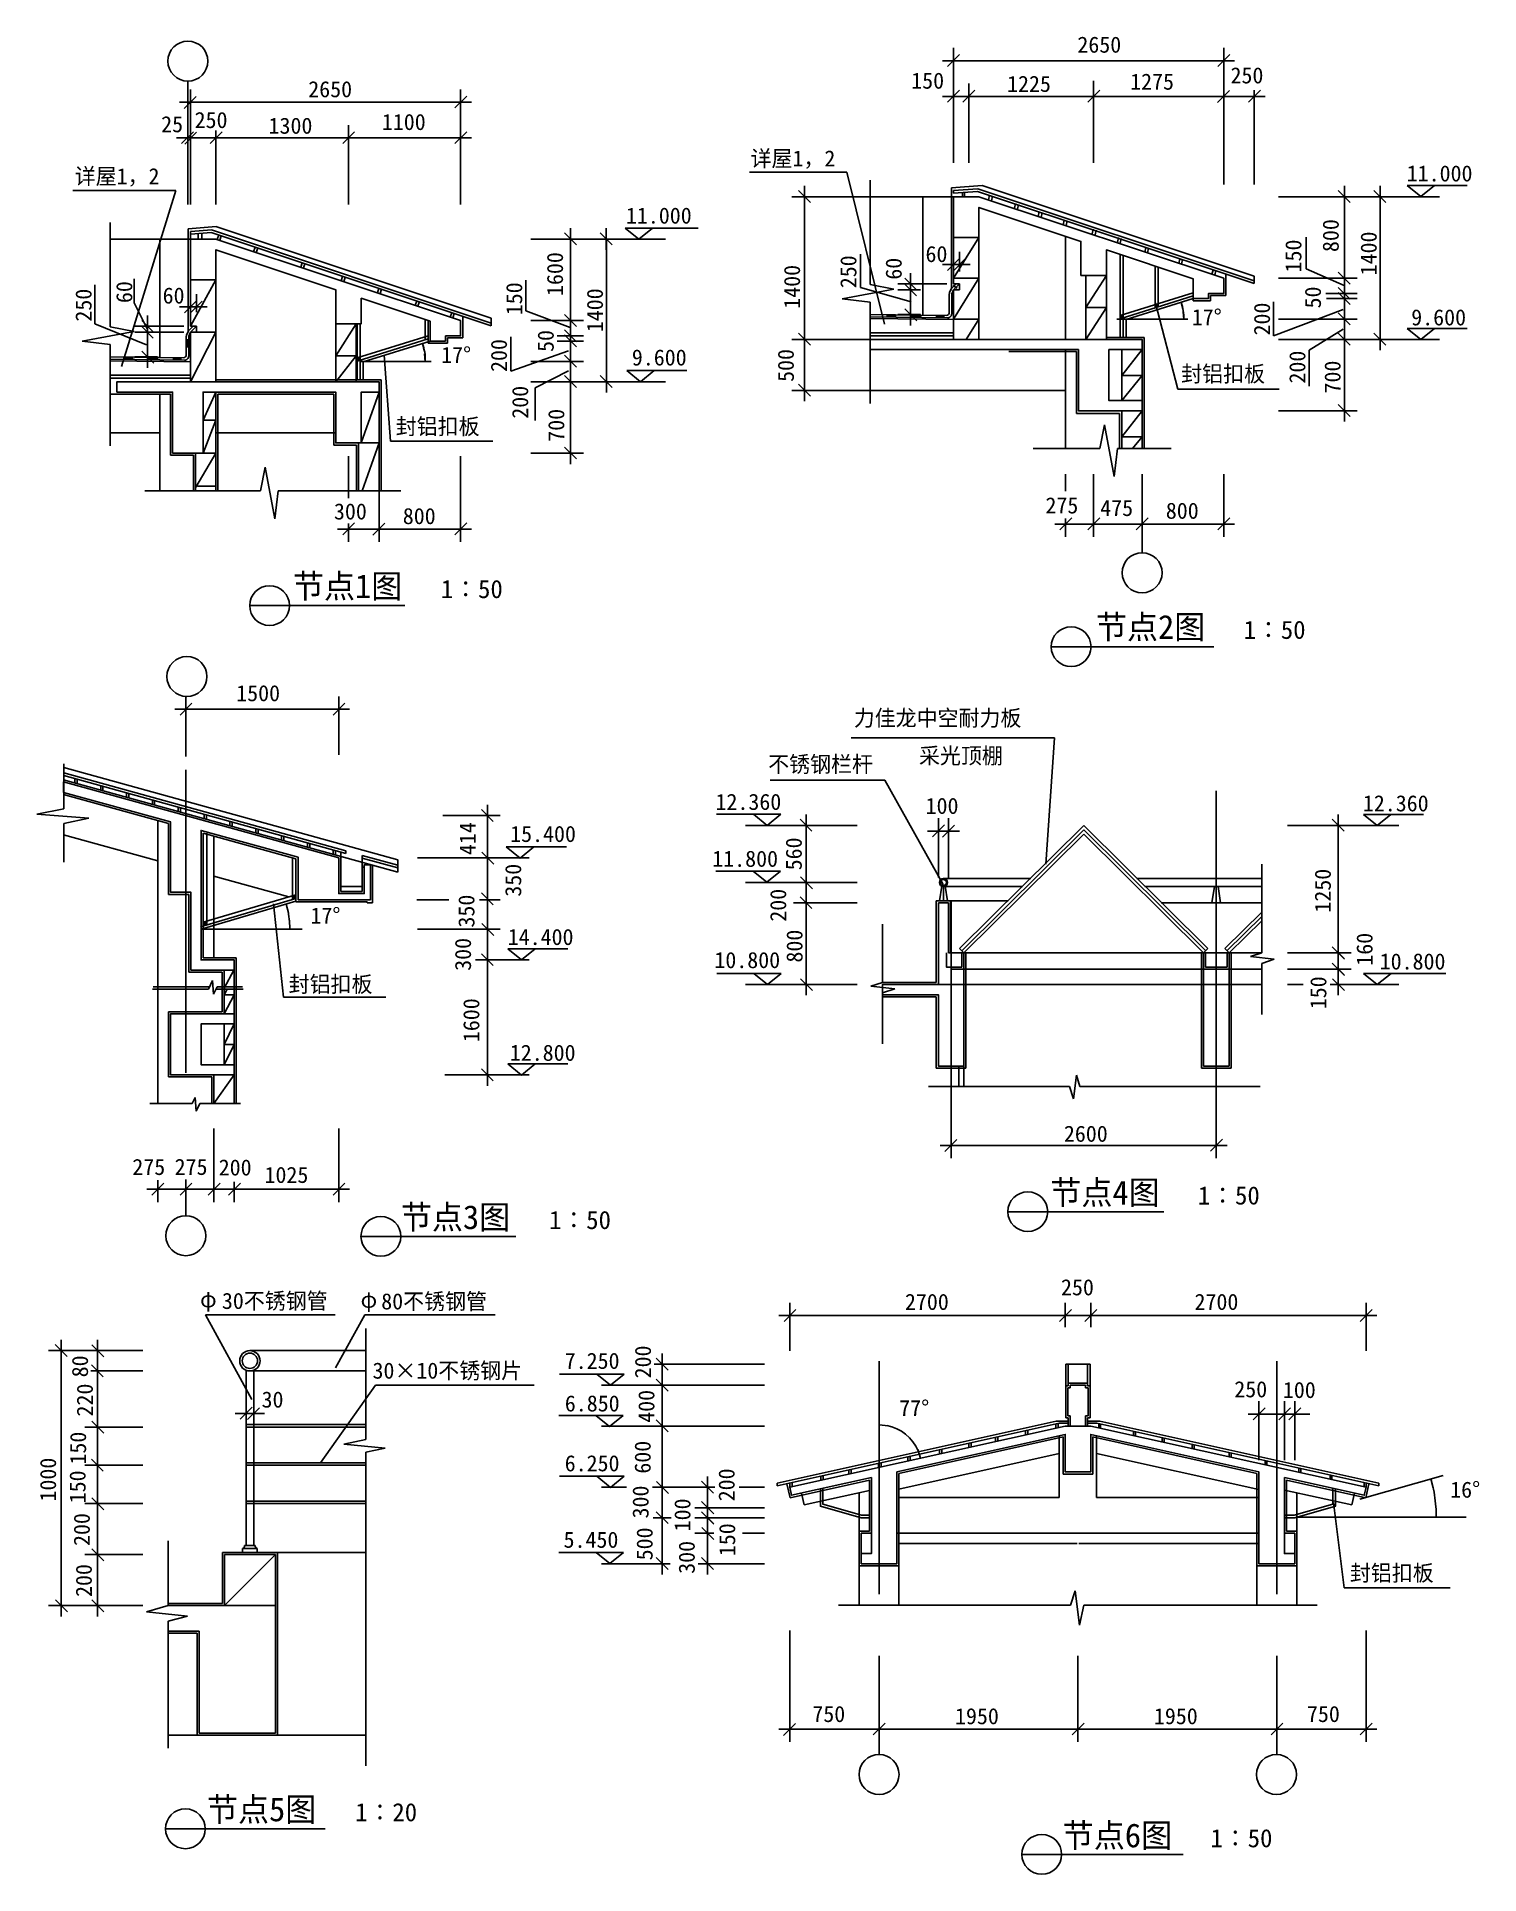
# Model space of a CAD drawing. Header units: metres. Extents: x 3364 to 31650, y -1208 to 34830.
import ezdxf

# ---------------------------------------------------------------- set-up
doc = ezdxf.new("R2010")
doc.units = ezdxf.units.M
for name, color, linetype in [('2', 2, 'Continuous'), ('3', 3, 'Continuous'), ('4', 4, 'Continuous'), ('D', 3, 'Continuous'), ('MC', 4, 'Continuous'), ('PUB_DIM', 3, 'Continuous'), ('Q', 4, 'Continuous')]:
    doc.layers.add(name, color=color, linetype=linetype)

msp = doc.modelspace()

# ---------------------------------------------------------------- texts
for s, height, p in [('2650', 316, (23769.81, 34517.54)), ('2650', 316, (8687.84, 33643.7)), ('150', 316, (20511.56, 33811.34)), ('1225', 316, (22390.95, 33748.67)), ('1275', 316, (24804.3, 33791.96)), ('250', 316, (26772.63, 33915.15)), ('25', 316, (5803.59, 32957.23)), ('250', 316, (6459.76, 33039.39)), ('1300', 316, (7909.61, 32928.02)), ('1100', 316, (10131.2, 33001.05)), ('详屋1，2', 316, (17361.48, 32285.49)), ('详屋1，2', 316, (4108.57, 31937)), ('11.000', 316, (30227.91, 31992.17)), ('11.000', 316, (14917.28, 31165.25)), ('60', 316, (20791.63, 30411.47)), ('60', 316, (5832.32, 29597.27)), ('17°', 316, (26012.65, 29173.48)), ('9.600', 316, (30316.65, 29169.16)), ('17°', 316, (11293.01, 28432.45)), ('9.600', 316, (15033.27, 28382.25)), ('封铝扣板', 316, (25805.79, 28062.27)), ('封铝扣板', 316, (10403.58, 27030.33)), ('300', 316, (9191.74, 25362.64)), ('275', 316, (23143.59, 25481.45)), ('475', 316, (24217.96, 25430.81)), ('800', 316, (25503.98, 25376.71)), ('800', 316, (10541.71, 25271.99)), ('节点1图', 468, (8388.58, 23820.59)), ('1∶50', 357, (11288.55, 23820.46)), ('节点2图', 468, (24133.99, 23020.99)), ('1∶50', 357, (27030.35, 23020.97)), ('1500', 316, (7275.34, 21798.22)), ('100', 316, (20793.86, 19588.72)), ('15.400', 316, (12647.11, 19037.88)), ('17°', 316, (8730.83, 17436.8)), ('14.400', 316, (12599.64, 17016.74)), ('封铝扣板', 316, (8303.58, 16091.13)), ('12.800', 316, (12639.97, 14745.92)), ('2600', 316, (23505.36, 13158.09)), ('275', 316, (5238.41, 12506.67)), ('275', 316, (6067.78, 12507.72)), ('200', 316, (6932.06, 12496.52)), ('1025', 316, (7830.24, 12350.65)), ('节点4图', 468, (23240.4, 11927.51)), ('1∶50', 357, (26132.22, 11927.3)), ('节点3图', 468, (10504.15, 11445.54)), ('1∶50', 357, (13409.89, 11445.87)), ('250', 316, (23448.78, 10146.44)), ('30不锈钢管', 316, (6994.79, 9879.24)), ('80不锈钢管', 316, (10119.32, 9870.12)), ('2700', 316, (20388.67, 9860.24)), ('2700', 316, (26066.88, 9860.24)), ('7.250', 316, (13717.2, 8703.91)), ('30×10不锈钢片', 316, (9947.82, 8512)), ('250', 316, (26847.11, 8146.18)), ('100', 316, (27799.4, 8132.56)), ('30', 316, (7772.51, 7944.66)), ('6.850', 316, (13718.99, 7868.88)), ('77°', 316, (20276.38, 7776.78)), ('6.250', 316, (13716.89, 6694.67)), ('16°', 316, (31080.52, 6177.39)), ('5.450', 316, (13694.42, 5195.17)), ('封铝扣板', 316, (29113.81, 4543.13)), ('750 ', 316, (18572.71, 1777.4)), ('1950', 316, (21370.46, 1734.71)), ('1950', 316, (25270.46, 1734.71)), ('750', 316, (28271.72, 1777.4)), ('节点5图', 468, (6702.48, -169.4)), ('1∶20', 357, (9608.43, -169.49)), ('节点6图', 468, (23483.81, -679.23)), ('1∶50', 357, (26380.65, -678.83))]:
    msp.add_text(s, height=height).set_placement(p)
for s, p in [('800', (28894.89, 30608.02)), ('150', (28163.02, 30208.14)), ('1400', (29638.96, 30150.29)), ('1600', (13683.17, 29745.43)), ('1400', (18331.52, 29495.29)), ('250', (19436.53, 29898.12)), ('60', (20324.34, 30065.5)), ('60', (5236.66, 29606.77)), ('150', (12883.93, 29368.39)), ('250', (4438.76, 29243.43)), ('1400', (14466.13, 29035.65)), ('200', (27546.67, 28971.06)), ('50', (28545.82, 29501.81)), ('200', (12583.82, 28255.47)), ('50', (13501.22, 28648.4)), ('500', (18210.02, 28060.67)), ('200', (28240.07, 28028.39)), ('700', (28930.68, 27833.38)), ('200', (13000.53, 27338.97)), ('700', (13708.22, 26887.41)), ('414', (11969.88, 18780.71)), ('560', (18365.41, 18481.48)), ('350', (12864.1, 17964.81)), ('1250', (28739.78, 17652.19)), ('200', (18060.13, 17474.05)), ('350', (11946.47, 17359.4)), ('300', (11879.49, 16510.6)), ('800', (18379.85, 16672.57)), ('160', (29557.66, 16610.96)), ('150', (28651.93, 15756.92)), ('1600 ', (12042.4, 15112)), ('200', (15407.94, 8517.29)), ('80', (4368.87, 8537.98)), ('220', (4464.25, 7770.25)), ('400', (15475.5, 7646.5)), ('150', (4331.5, 6827.04)), ('600', (15402.01, 6648.54)), ('1000', (3742.85, 6101.93)), ('150', (4321.49, 6067.04)), ('200', (17048.14, 6106.42)), ('300', (15361.6, 5770.36)), ('100', (16181.93, 5517.66)), ('200', (4404.18, 5230.25)), ('500 ', (15440.69, 4948.74)), ('150', (17060.01, 5030.16)), ('300', (16266.45, 4684.46)), ('200', (4444.23, 4230.25))]:
    msp.add_text(s, height=316, rotation=90).set_placement(p)
at = {"layer": '4'}
for s, p in [('力佳龙中空耐力板', (19385.28, 21312.69)), ('采光顶棚', (20664.61, 20572.05)), ('不锈钢栏杆', (17706.88, 20406))]:
    msp.add_text(s, height=316, dxfattribs=at).set_placement(p)
at = {"layer": 'D'}
for s, p in [('12.360', (16673.87, 19666.8)), ('12.360', (29367.96, 19638.44)), ('11.800', (16610.22, 18551.1)), ('10.800', (16651.8, 16563.79)), ('10.800', (29698.03, 16536.85))]:
    msp.add_text(s, height=316, dxfattribs=at).set_placement(p)
at = {"layer": 'Q'}
for p in [(6565.75, 9910.92), (9713.85, 9902.62)]:
    msp.add_text('φ', height=316, dxfattribs=at).set_placement(p)

# ---------------------------------------------------------------- blocks, each defined once
blk = doc.blocks.new('ARROW2')
at = {"layer": 'D', "color": 5}
blk.add_line((2.12, 0), (-2.12, 0), dxfattribs=at)
at = {"layer": 'D', "color": 6}
blk.add_lwpolyline([(-1.13, -1.13), (1.21, 1.21)], dxfattribs=at)
blk = doc.blocks.new('ARROW1')
at = {"layer": 'D'}
blk.add_lwpolyline([(-1.5, 0), (0, 0)], dxfattribs=at)
blk = doc.blocks.new('HN10')
for start, end in [(0, 180), (180, 0)]:
    blk.add_arc((0, 0), 688, start, end)
blk = doc.blocks.new('_INDEX')
blk.add_line((-0.5, 0), (0.5, 0))
blk.add_circle((0, 0), 0.5)

# ---------------------------------------------------------------- linework, layer by layer
for p, q in [((21338.67, 32354.93), (21338.67, 34610.47)), ((26638.67, 32354.93), (26638.67, 34610.47)), ((26642.68, 34360.47), (21488.67, 34360.47)), ((21338.67, 32354.93), (21338.67, 33910.47)), ((21638.67, 32354.93), (21638.67, 33910.47)), ((21638.67, 32354.93), (21638.67, 33910.47)), ((24088.67, 32354.93), (24088.67, 33910.47)), ((24088.67, 32354.93), (24088.67, 33910.47)), ((26638.67, 32354.93), (26638.67, 33910.47)), ((6376.39, 31541.03), (6376.39, 33796.57)), ((11576.39, 33546.57), (6476.39, 33546.57)), ((11676.39, 31541.03), (11676.39, 33796.57)), ((23938.67, 33660.47), (21338.27, 33660.47)), ((21488.67, 33660.47), (21488.67, 33660.47)), ((27237.73, 33660.47), (24238.67, 33660.47)), ((6226.39, 32846.57), (6126.39, 32846.57)), ((6326.39, 31541.03), (6326.39, 33096.57)), ((6376.39, 32846.57), (6326.39, 32846.57)), ((6376.39, 31541.03), (6376.39, 33096.57)), ((6376.39, 31541.03), (6376.39, 33096.57)), ((6476.39, 32846.57), (6576.39, 32846.57)), ((6776.39, 32846.57), (6476.39, 32846.57)), ((6876.39, 31541.03), (6876.39, 32988.66)), ((6876.39, 31541.03), (6876.39, 32971.09)), ((9376.39, 32846.57), (6976.39, 32846.57)), ((9476.39, 31541.03), (9476.39, 33096.57)), ((9476.39, 31541.03), (9476.39, 33096.57)), ((11576.39, 32846.57), (9576.39, 32846.57)), ((11676.39, 31541.03), (11676.39, 33096.57)), ((21338.67, 31812.5), (21819.32, 31848.35)), ((21338.67, 31762.36), (21338.67, 31812.5)), ((21338.67, 31762.36), (21813.03, 31797.74)), ((27238.67, 29989.19), (21813.03, 31797.74)), ((27238.67, 30041.9), (21819.32, 31848.35)), ((20258.77, 31693.62), (18172.07, 31693.62)), ((18422.07, 28893.62), (18422.07, 31693.62)), ((21738.67, 31693.62), (19705.2, 31693.62)), ((20738.67, 29372.51), (20738.67, 31693.62)), ((27713.95, 31693.62), (29257.2, 31693.62)), ((27713.95, 31693.62), (29957.2, 31693.62)), ((29007.2, 30093.62), (29007.2, 31693.62)), ((29707.2, 28893.62), (29707.2, 31693.62)), ((6376.39, 31010.72), (6795.34, 31041.97)), ((6376.39, 30960.59), (6376.39, 31010.72)), ((12276.39, 29162.04), (6783.3, 30993.07)), ((12276.39, 29214.75), (6789.59, 31043.68)), ((4805.77, 30862.62), (6376.39, 30862.62)), ((5776.39, 28541.51), (5776.39, 30862.62)), ((6376.39, 30960.59), (6789.05, 30991.36)), ((13052.31, 30862.62), (14083.17, 30862.62)), ((13052.31, 30862.62), (14783.17, 30862.62)), ((13833.17, 28705.88), (13833.17, 30861.97)), ((14533.17, 28069.43), (14533.17, 30861.97)), ((23538.67, 28893.62), (23538.67, 30916.25)), ((28259.05, 30901.91), (28259.05, 30275.7)), ((19516.66, 30569.22), (19516.66, 29912.7)), ((28259.05, 30275.7), (28999.79, 29953.11)), ((4503.86, 29967.09), (4503.86, 29199.16)), ((5272.49, 30079.47), (5272.49, 29611.22)), ((12951.44, 30057.51), (12951.44, 29457.39)), ((19516.66, 29912.7), (20512.29, 29634.17)), ((27713.95, 30093.62), (29257.2, 30093.62)), ((27713.95, 30093.62), (29257.2, 30093.62)), ((29007.2, 29793.62), (29007.2, 30093.62)), ((5272.49, 29611.22), (5534.95, 29086.78)), ((21258.44, 29779.71), (21258.44, 29426.3)), ((21305.44, 29786.42), (21305.44, 29398.53)), ((27613.22, 29629.58), (27613.22, 28965.42)), ((28638.86, 29793.62), (29257.2, 29793.62)), ((28657.86, 29693.62), (29257.2, 29693.62)), ((29007.2, 29693.62), (29007.2, 29793.62)), ((29007.2, 29443.62), (29007.2, 29693.62)), ((29007.2, 29693.62), (29007.2, 29293.62)), ((4503.86, 29199.16), (5516.2, 28787.1)), ((12951.44, 29457.39), (13821.38, 29126.29)), ((13052.31, 29262.62), (14083.17, 29262.62)), ((13052.31, 29262.62), (14083.17, 29262.62)), ((13833.17, 29112.62), (13833.17, 29262.62)), ((19705.2, 29382.88), (21197.78, 29366.3)), ((19705.2, 29335.41), (21224.56, 29318.53)), ((19705.2, 29302.88), (21338.67, 29284.73)), ((27613.22, 28965.42), (28980.74, 29477.77)), ((27713.95, 29293.62), (29257.2, 29293.62)), ((27713.95, 29293.62), (29257.2, 29293.62)), ((29007.2, 28893.62), (29007.2, 29293.62)), ((6296.17, 28948.71), (6296.17, 28595.29)), ((6343.17, 28955.41), (6343.17, 28567.52)), ((12657.7, 28947.89), (12657.7, 28268.77)), ((13567.62, 28962.62), (14083.17, 28962.62)), ((13567.62, 28962.62), (14083.17, 28962.62)), ((13567.62, 28862.62), (14083.17, 28862.62)), ((13596.69, 28862.62), (14083.17, 28862.62)), ((13833.17, 28862.62), (13833.17, 28962.62)), ((20258.77, 28893.62), (18172.07, 28893.62)), ((20258.77, 28893.62), (18172.07, 28893.62)), ((18422.07, 27887.36), (18422.07, 28893.62)), ((19705.2, 29023.62), (21338.67, 29023.62)), ((19705.2, 28963.62), (21338.67, 28963.62)), ((27713.95, 28893.62), (29257.2, 28893.62)), ((27713.95, 28893.62), (29257.2, 28893.62)), ((27713.95, 28893.62), (29957.2, 28893.62)), ((28315.98, 28680.78), (28980.74, 29098.25)), ((29007.2, 27493.62), (29007.2, 28893.62)), ((4805.77, 28551.18), (6235.5, 28535.3)), ((4805.77, 28503.71), (6262.28, 28487.53)), ((4805.77, 28471.18), (6376.39, 28453.73)), ((12657.7, 28268.77), (13790.61, 28673.01)), ((13833.17, 28612.62), (13833.17, 28712.62)), ((13833.17, 28712.62), (13833.17, 28462.62)), ((23538.67, 26753.5), (23538.67, 28693.62)), ((28315.98, 27978.67), (28315.98, 28680.78)), ((4805.77, 28192.62), (6376.39, 28192.62)), ((4805.77, 28132.62), (6376.39, 28132.62)), ((13052.31, 28462.62), (14083.17, 28462.62)), ((13052.31, 28462.62), (14083.17, 28462.62)), ((13137.76, 27945.32), (13790.61, 28276.42)), ((13833.17, 28062.39), (13833.17, 28462.62)), ((5776.39, 25922.5), (5776.39, 27822.62)), ((13052.31, 28062.62), (14783.17, 28062.62)), ((13052.31, 28062.62), (14083.17, 28062.62)), ((13052.31, 28062.62), (14083.17, 28062.62)), ((13137.76, 27303.81), (13137.76, 27945.32)), ((13833.17, 26667.97), (13833.17, 28062.39)), ((20258.77, 27893.62), (18172.07, 27893.62)), ((19705.2, 27893.62), (23538.67, 27893.62)), ((27713.95, 27493.62), (29257.2, 27493.62)), ((4805.77, 27062.62), (5776.39, 27062.62)), ((6876.39, 27062.62), (9226.39, 27062.62)), ((13052.31, 26662.62), (14083.17, 26662.62)), ((8329.54, 23673.25), (10579.29, 23673.25)), ((24037.77, 22867.34), (26444.76, 22867.34)), ((3892.05, 20392.22), (9421.8, 18864.26)), ((3892.05, 20340.34), (9421.8, 18812.39)), ((21044.15, 18342.74), (21044.15, 19502.41)), ((21244.15, 18342.74), (21244.15, 19502.41)), ((3890.45, 19178.82), (5736.99, 18668.59)), ((5736.99, 13905.51), (5736.99, 19457.07)), ((6836.99, 16765.14), (6836.99, 19153.12)), ((20944.15, 19252.41), (20844.15, 19252.41)), ((21044.15, 19252.41), (21244.15, 19252.41)), ((21344.15, 19252.41), (21444.15, 19252.41)), ((9421.8, 18864.26), (9421.8, 18812.39)), ((9746.99, 18774.41), (10446.99, 18580.99)), ((12204.11, 18825.14), (12204.11, 18925.14)), ((9746.99, 18722.53), (10446.99, 18529.11)), ((10446.99, 18633.48), (10446.99, 18582.35)), ((10830.11, 18725.14), (12454.11, 18725.14)), ((12204.11, 18125.14), (12204.11, 18725.14)), ((6836.99, 18364.64), (8304.42, 17959.17)), ((12204.11, 18025.14), (12204.11, 17925.14)), ((12204.11, 17327.13), (12204.11, 18025.14)), ((21144.15, 18322.74), (22854.44, 18322.74)), ((21144.15, 18162.74), (22694.44, 18162.74)), ((27389.8, 18322.74), (24933.86, 18322.74)), ((27389.8, 18162.74), (25093.86, 18162.74)), ((26458.52, 18162.74), (26409.63, 17842.74)), ((26494.15, 17842.74), (26494.15, 18162.74)), ((26529.78, 18162.74), (26578.67, 17842.74)), ((6572.78, 17373.08), (8446.99, 17928.4)), ((6586.99, 17325.14), (8446.99, 17876.25)), ((27389.8, 17842.74), (25413.86, 17842.74)), ((10830.11, 17325.14), (12454.11, 17325.14)), ((21244.15, 16862.74), (27389.8, 16862.74)), ((21544.15, 16862.74), (21544.15, 16542.74)), ((21294.15, 16542.74), (27389.8, 16542.74)), ((21544.15, 16242.74), (27389.8, 16242.74)), ((21544.15, 14842.74), (21544.15, 14238.74)), ((21444.15, 14642.74), (21444.15, 14238.74)), ((23187.87, 11786.96), (25465.92, 11786.96)), ((10502.09, 11302.93), (12756.2, 11302.93)), ((9817.7, 9062.33), (7543.33, 9062.33)), ((9817.7, 8662.33), (7543.33, 8662.33)), ((7468.33, 7312.33), (7468.33, 8079.43)), ((7618.33, 7312.33), (7618.33, 8079.43)), ((7368.33, 7829.43), (7268.33, 7829.43)), ((7468.33, 7829.43), (7618.33, 7829.43)), ((7718.33, 7829.43), (7818.33, 7829.43)), ((29311.63, 6147.42), (30943.01, 6613.53)), ((16601.44, 6381.49), (16269.22, 6381.49)), ((16519.22, 6081.49), (16519.22, 6281.49)), ((17636.58, 6381.49), (17152.01, 6381.49)), ((17636.58, 5981.49), (16269.22, 5981.49)), ((17636.58, 5981.49), (16269.22, 5981.49)), ((17636.58, 5781.49), (16269.22, 5781.49)), ((17636.58, 5781.49), (16269.22, 5781.49)), ((16638.64, 5481.49), (16269.22, 5481.49)), ((16577.54, 5481.49), (16269.22, 5481.49)), ((16519.22, 5581.49), (16519.22, 5681.49)), ((16519.22, 5581.49), (16519.22, 5681.49)), ((16519.22, 4881.49), (16519.22, 5481.49)), ((17636.58, 5481.49), (17200.79, 5481.49)), ((17636.58, 5481.49), (17237.45, 5481.49)), ((20230.87, 5481.49), (27330.87, 5481.49)), ((8086.46, 5102.33), (9817.7, 5102.33)), ((17636.58, 4881.49), (16332.32, 4881.49)), ((16519.22, 4781.49), (16519.22, 4681.49)), ((18130.87, 3574.69), (18130.87, 1387.23)), ((29430.87, 3574.69), (29430.87, 1387.23)), ((5943.71, 1522.33), (9817.7, 1522.33)), ((18147.98, 1637.23), (19880.87, 1637.23)), ((29330.87, 1637.23), (27678.2, 1637.23)), ((6668.73, -316.2), (9022.86, -316.2)), ((23461.98, -817.88), (25845.58, -817.88))]:
    msp.add_line(p, q)
for points in [[(21504.15, 16862.74), (21504.15, 16582.74), (21201.5, 16582.74), (21201.5, 16862.74)], [(26704.15, 16862.74), (26704.15, 16582.74), (26284.15, 16582.74), (26284.15, 16862.74)]]:
    msp.add_lwpolyline(points)
for points in [[(7618.33, 7562.33), (7618.33, 7612.33), (7468.33, 7612.33), (7468.33, 7562.33)], [(7618.33, 6812.33), (7618.33, 6862.33), (7468.33, 6862.33), (7468.33, 6812.33)], [(7618.33, 6062.33), (7618.33, 6112.33), (7468.33, 6112.33), (7468.33, 6062.33)]]:
    msp.add_lwpolyline(points, close=True)
for radius in [200, 150]:
    msp.add_circle((7543.33, 8862.33), radius)
for centre, radius, start, end in [((25085.73, 29342.05), 770.24, 356.39, 21.19), ((21198.44, 29426.3), 60, 269.36, 0), ((21225.44, 29398.53), 80, 269.36, 0), ((6236.17, 28595.29), 60, 269.36, 0), ((6263.17, 28567.52), 80, 269.36, 0), ((10090.3, 28502.87), 892.5, 357.42, 20.52), ((6586.99, 17325.14), 1740.62, 4.94, 11.57), ((28070.87, 5792.92), 2737.08, 3.14, 12.81)]:
    msp.add_arc(centre, radius, start, end)
at = {"layer": '2'}
for p, q in [((21838.67, 31693.62), (21838.67, 31693.62)), ((21338.67, 29983.44), (21338.67, 30893.62)), ((21838.67, 28893.62), (21838.67, 30893.62)), ((24238.67, 30951.69), (24238.67, 30951.69)), ((6376.39, 30062.62), (6376.39, 29152.44)), ((6876.39, 30062.62), (6876.39, 28062.62)), ((21458.67, 29983.44), (21338.67, 29983.44)), ((21458.67, 29983.44), (21458.67, 29864.76)), ((23938.67, 28893.62), (23938.67, 30149.59)), ((24338.67, 28893.62), (24338.67, 30149.59)), ((21338.67, 28893.62), (21338.67, 29864.76)), ((21458.67, 29864.76), (21338.67, 29864.76)), ((9226.39, 28062.62), (9226.39, 29201.92)), ((9626.39, 28062.62), (9626.39, 29201.92)), ((6496.39, 29152.44), (6376.39, 29152.44)), ((6376.39, 29033.76), (6376.39, 28062.62)), ((6496.39, 29033.76), (6376.39, 29033.76)), ((6496.39, 29152.44), (6496.39, 29033.76)), ((24638.67, 27693.62), (24638.67, 28693.62)), ((25038.67, 27693.62), (25038.67, 28693.62)), ((6876.39, 25922.5), (6876.39, 27862.62)), ((10076.39, 25922.5), (10076.39, 27862.62)), ((24638.67, 26753.5), (24638.67, 27493.62)), ((25038.67, 26753.5), (25038.67, 27493.62)), ((9676.39, 25922.5), (9676.39, 26862.62)), ((6476.39, 25922.5), (6476.39, 26662.62)), ((21044.15, 17842.74), (21244.15, 17842.74)), ((21044.15, 17842.74), (21044.15, 16242.74)), ((21244.15, 17842.74), (21244.15, 16862.74)), ((21544.15, 16242.74), (21544.15, 16662.74)), ((26244.15, 16242.74), (26244.15, 16862.74)), ((26744.15, 16242.74), (26744.15, 16862.74)), ((7036.99, 15668.31), (7036.99, 16525.14)), ((7236.99, 16525.14), (7236.99, 14668.31)), ((7036.99, 14668.31), (7036.99, 15468.31)), ((6837.13, 13905.51), (6837.13, 14468.31)), ((7236.99, 14468.31), (7236.99, 13905.51)), ((23580.87, 8331.49), (23630.87, 8331.49)), ((23580.87, 7781.49), (23580.87, 8331.49)), ((23630.87, 8381.49), (23930.87, 8381.49)), ((23630.87, 8331.49), (23630.87, 8381.49)), ((23930.87, 8381.49), (23930.87, 8331.49)), ((23930.87, 8331.49), (23980.87, 8331.49)), ((23980.87, 8331.49), (23980.87, 7781.49)), ((23630.87, 7781.49), (23580.87, 7781.49)), ((23630.87, 7581.49), (23630.87, 7781.49)), ((23930.87, 7581.49), (23630.87, 7581.49)), ((23930.87, 7781.49), (23930.87, 7581.49)), ((23980.87, 7781.49), (23930.87, 7781.49)), ((19530.87, 5081.49), (19530.87, 5481.49)), ((19530.87, 5481.49), (19730.87, 5481.49)), ((27830.87, 5481.49), (28030.87, 5481.49)), ((28030.87, 5081.49), (28030.87, 5481.49)), ((7046.46, 4062.33), (7046.46, 5062.33)), ((7046.46, 5062.33), (8046.46, 5062.33)), ((7046.46, 5062.33), (8046.46, 5062.33)), ((8046.46, 4062.33), (8046.46, 5062.33)), ((19930.87, 4881.49), (19930.87, 4881.49)), ((27630.87, 4881.49), (27630.87, 4881.49)), ((5943.71, 4062.33), (8046.46, 4062.33)), ((8046.46, 4062.33), (8046.46, 1562.33)), ((6546.46, 3562.33), (5943.71, 3562.33)), ((6546.46, 1562.33), (6546.46, 3562.33)), ((8046.46, 1562.33), (6546.46, 1562.33))]:
    msp.add_line(p, q, dxfattribs=at)
for points in [[(21338.67, 31693.62), (21338.67, 30893.62), (21838.67, 30893.62), (21838.67, 31482.92), (23838.67, 30816.25), (23838.67, 30149.59), (24338.67, 30149.59), (24338.67, 30649.59), (26038.67, 30082.92), (26038.67, 29693.62), (26338.67, 29693.62), (26338.67, 29793.62), (26638.67, 29793.62), (26638.67, 30093.62), (21838.67, 31693.62)], [(11376.39, 28962.62), (11676.39, 28962.62), (11676.39, 29262.62), (6876.39, 30862.62), (6376.39, 30862.62), (6376.39, 30062.62), (6876.39, 30062.62), (6876.39, 30651.92), (9226.39, 29868.58), (9226.39, 29201.92), (9726.39, 29201.92), (9726.39, 29701.92), (11076.39, 29251.92), (11076.39, 28862.62), (11376.39, 28862.62)], [(19705.2, 28693.62), (23788.67, 28693.62), (23788.67, 27493.62), (25038.67, 27493.62), (25038.67, 27693.62), (24388.67, 27693.62), (24388.67, 28693.62), (25038.67, 28693.62), (25038.67, 28893.62), (19705.2, 28893.62)], [(6026.39, 26662.62), (6626.39, 26662.62), (6626.39, 27862.62), (9226.39, 27862.62), (9226.39, 26862.62), (9726.39, 26862.62), (9726.39, 27862.62), (10076.39, 27862.62), (10076.39, 28062.62), (4937.42, 28062.62), (4937.42, 27862.62), (6026.39, 27862.62)], [(21544.15, 16242.74), (19948.71, 16242.74), (19948.71, 16042.74), (21044.15, 16042.74), (21044.15, 14642.74), (21544.15, 14642.74)], [(26244.15, 16242.74), (26244.15, 14642.74), (26744.15, 14642.74), (26744.15, 16242.74)], [(27830.87, 6573.14), (29396.06, 6225.32), (29430.87, 6381.49), (24030.87, 7581.49), (23530.87, 7581.49), (18130.87, 6381.49), (18165.68, 6225.32), (19730.87, 6573.14), (19730.87, 5081.49), (19530.87, 5081.49), (19530.87, 4881.49), (20230.87, 4881.49), (20230.87, 6684.25), (23530.87, 7417.59), (23530.87, 6681.49), (24030.87, 6681.49), (24030.87, 7417.59), (27330.87, 6684.25), (27330.87, 4881.49), (28030.87, 4881.49), (28030.87, 5081.49), (27830.87, 5081.49)]]:
    msp.add_lwpolyline(points, close=True, dxfattribs=at)
for points in [[(7236.99, 16525.14), (7236.99, 16725.14), (7236.99, 16525.14), (6386.99, 16525.14), (6386.99, 18050.34), (5986.99, 18050.34), (5986.99, 19429.49), (3890.45, 20008.8), (3890.45, 20216.29), (9286.99, 18725.14), (9286.99, 18025.14), (9786.99, 18025.14), (9786.99, 18590.72), (9906.99, 18590.72), (9906.99, 17905.84), (8486.99, 17904.65), (8486.99, 18738.7), (6586.99, 19263.7), (6586.99, 16725.14), (7236.99, 16725.14)], [(7236.99, 14468.31), (5986.99, 14468.31), (5986.99, 15668.31), (7236.99, 15668.31), (7236.99, 15468.31), (6586.99, 15468.31), (6586.99, 14668.31), (7236.99, 14668.31), (7236.99, 14468.31), (7236.99, 14668.31)]]:
    msp.add_lwpolyline(points, dxfattribs=at)
for radius in [80, 60]:
    msp.add_circle((21144.15, 18242.74), radius, dxfattribs=at)
at = {"layer": '3'}
for p, q in [((6326.39, 32846.57), (6326.39, 33960.64)), ((24088.67, 33660.47), (24088.67, 33967.95)), ((26638.67, 31933.28), (26638.67, 33785.47)), ((26688.67, 33660.47), (27188.67, 33660.47)), ((27238.67, 31933.28), (27238.67, 33785.47)), ((17343.68, 32177.17), (19249.57, 32177.17)), ((19249.57, 32177.17), (19990.21, 29195.15)), ((4069.08, 31816.37), (6088.45, 31816.37)), ((5027.94, 28364.15), (6088.45, 31816.37)), ((19705.2, 29972.89), (19705.2, 32017.5)), ((21298.67, 31867.6), (21902.73, 31915.41)), ((21298.67, 31867.6), (21298.67, 29886.75)), ((21519.25, 31775.83), (21519.25, 31692.89)), ((21559.55, 31775.83), (21559.55, 31692.89)), ((27238.67, 30136.77), (21902.73, 31915.41)), ((22046.95, 31721.2), (22026.98, 31629.37)), ((22102.89, 31705.23), (22082.91, 31613.41)), ((22557.45, 31558.54), (22537.47, 31466.72)), ((22613.38, 31542.58), (22593.4, 31450.75)), ((23023.55, 31395.89), (23003.57, 31304.06)), ((23079.48, 31379.92), (23059.51, 31288.09)), ((4805.77, 29141.89), (4805.77, 31186.5)), ((6336.39, 31065.8), (6879.5, 31108.79)), ((6336.39, 30902.62), (6336.39, 31065.8)), ((12276.39, 29309.62), (6873.75, 31110.5)), ((23511.85, 31233.23), (23491.87, 31141.41)), ((23567.78, 31217.26), (23547.8, 31125.44)), ((24081.53, 31055.79), (24061.55, 30963.96)), ((24137.46, 31039.82), (24117.48, 30947.99)), ((6336.39, 30902.62), (6336.39, 29055.75)), ((6376.39, 30960.59), (6376.39, 30862.62)), ((6528.49, 30971.2), (6528.49, 30862.01)), ((6599.41, 30975.03), (6599.41, 30862.01)), ((6901.91, 30854.54), (6931.52, 30943.36)), ((6953.76, 30838.18), (6983.36, 30927)), ((7616.74, 30612.48), (7646.35, 30701.3)), ((7668.59, 30596.12), (7698.2, 30684.94)), ((21338.67, 30093.62), (21838.67, 30893.62)), ((23838.67, 30816.25), (23838.67, 30816.25)), ((24573.5, 30891.8), (24553.52, 30799.97)), ((24629.43, 30875.83), (24609.45, 30784.01)), ((25110.92, 30698.61), (25090.94, 30606.79)), ((25166.85, 30682.64), (25146.87, 30590.82)), ((8541.96, 30310.41), (8571.57, 30399.23)), ((8593.81, 30294.05), (8623.41, 30382.87)), ((21238.67, 30361.7), (21138.67, 30361.7)), ((21338.67, 30483.44), (21338.67, 30611.7)), ((21338.67, 30361.7), (21458.67, 30361.7)), ((21458.67, 30222.88), (21458.67, 30611.7)), ((21558.67, 30361.7), (21658.67, 30361.7)), ((25778.18, 30476.34), (25758.2, 30384.52)), ((25834.11, 30460.37), (25814.14, 30368.55)), ((6876.39, 30062.62), (6376.39, 29153.77)), ((9331.49, 30040.9), (9361.09, 30129.72)), ((9383.33, 30024.54), (9412.94, 30113.36)), ((19705.2, 29972.89), (20171.45, 29881.73)), ((20692.57, 29983.44), (20249.2, 29983.44)), ((21210.25, 29983.44), (20311.38, 29983.44)), ((20499.2, 30083.44), (20499.2, 30183.44)), ((20499.2, 29864.76), (20499.2, 29983.44)), ((21312.41, 29904.9), (21392.57, 29984.17)), ((21346.99, 29953.73), (21333.72, 29940.47)), ((21338.15, 29946.66), (21409.79, 29896.28)), ((21838.67, 30093.62), (21338.67, 30093.62)), ((21338.67, 29293.62), (21838.67, 30093.62)), ((21338.67, 29864.76), (21458.67, 29983.44)), ((21340.8, 29949.31), (21412.44, 29898.93)), ((23938.67, 29521.6), (24338.67, 30149.59)), ((26429.55, 30262.01), (26409.58, 30170.18)), ((26485.49, 30246.04), (26465.51, 30154.21)), ((26678.67, 29753.62), (26678.67, 30175.86)), ((27238.67, 30136.77), (27238.67, 29989.19)), ((6376.39, 29652.44), (6376.39, 29780.7)), ((6496.39, 29430.27), (6496.39, 29780.7)), ((10044.05, 29807.87), (10073.66, 29896.68)), ((10095.9, 29791.51), (10125.5, 29880.32)), ((10786.99, 29562.02), (10816.6, 29650.84)), ((10838.84, 29545.66), (10868.44, 29634.48)), ((20171.45, 29881.73), (19155.26, 29688.03)), ((19155.26, 29688.03), (19705.2, 29622.52)), ((19705.2, 27639.58), (19705.2, 29622.52)), ((20692.57, 29864.76), (20249.2, 29864.76)), ((20692.57, 29864.76), (20249.2, 29864.76)), ((20499.2, 29480.72), (20499.2, 29764.76)), ((20499.2, 29764.76), (20499.2, 29664.76)), ((21295.4, 29883.11), (21264.79, 29810.94)), ((21338.67, 29864.76), (21305.44, 29786.42)), ((25352.83, 29595.06), (25292.83, 29513.51)), ((25292.83, 29576.36), (25352.83, 29532.21)), ((25299.93, 29607.74), (25741.3, 27920.14)), ((26038.67, 29693.62), (26038.67, 29653.62)), ((26038.67, 29653.62), (26378.67, 29653.62)), ((26378.67, 29653.62), (26378.67, 29753.62)), ((26378.67, 29753.62), (26678.67, 29753.62)), ((5536.92, 29252.44), (5536.92, 29352.44)), ((6276.39, 29530.7), (6176.39, 29530.7)), ((6376.39, 29530.7), (6496.39, 29530.7)), ((6596.39, 29530.7), (6696.39, 29530.7)), ((9226.39, 28573.93), (9626.39, 29201.92)), ((10981.47, 29283.56), (10981.47, 28885.17)), ((11036.39, 29265.25), (11036.39, 28822.62)), ((11470.89, 29330.93), (11500.5, 29419.75)), ((11522.74, 29314.57), (11552.34, 29403.39)), ((11716.39, 28922.62), (11716.39, 29348.71)), ((12276.39, 29309.62), (12276.39, 29162.04)), ((20037.14, 29382.92), (20037.14, 29335.45)), ((20203.4, 29382.92), (20203.4, 29335.45)), ((20692.57, 29380.72), (20249.2, 29380.72)), ((20692.67, 29373.43), (20692.67, 29325.96)), ((21153.44, 29373.43), (21153.44, 29325.96)), ((21838.67, 29293.62), (21338.67, 29293.62)), ((21588.67, 28893.62), (21838.67, 29293.62)), ((23938.67, 28893.62), (24338.67, 29521.6)), ((23938.67, 29521.6), (24338.67, 29521.6)), ((25937.4, 29293.62), (24540.85, 29293.62)), ((24667.05, 29381.3), (24607.05, 29299.75)), ((24607.05, 29362.59), (24667.05, 29318.45)), ((5272.02, 29050.72), (4255.82, 28857.03)), ((4255.82, 28857.03), (4805.77, 28791.52)), ((4805.77, 29141.89), (5272.02, 29050.72)), ((5730.29, 29152.44), (5286.92, 29152.44)), ((5730.29, 29033.76), (5286.92, 29033.76)), ((5730.29, 29033.76), (5286.92, 29033.76)), ((6247.98, 29152.44), (5349.1, 29152.44)), ((6247.98, 29033.76), (5351.85, 29033.76)), ((5536.92, 29033.76), (5536.92, 29152.44)), ((5536.92, 28933.76), (5536.92, 28833.76)), ((5536.92, 28649.72), (5536.92, 28933.76)), ((6295.66, 28888.96), (6347.92, 28888.96)), ((6333.12, 29052.11), (6302.51, 28979.94)), ((6376.39, 29033.76), (6343.17, 28955.41)), ((6350.14, 29073.9), (6430.29, 29153.17)), ((6376.39, 29033.76), (6496.39, 29152.44)), ((6876.39, 29033.76), (6376.39, 28062.62)), ((6496.39, 29033.76), (6878.27, 29033.76)), ((11416.39, 28822.62), (11416.39, 28922.62)), ((11416.39, 28922.62), (11716.39, 28922.62)), ((25078.67, 28933.62), (24338.67, 28933.62)), ((25078.67, 26753.5), (25078.67, 28933.62)), ((4805.77, 26808.58), (4805.77, 28791.52)), ((5074.86, 28551.92), (5074.86, 28504.45)), ((5241.12, 28551.92), (5241.12, 28504.45)), ((5730.29, 28549.72), (5286.92, 28549.72)), ((5730.39, 28542.42), (5730.39, 28494.95)), ((6191.16, 28542.42), (6191.16, 28494.95)), ((6295.66, 28751.29), (6347.92, 28751.29)), ((9226.39, 28573.93), (9626.39, 28573.93)), ((9226.39, 28062.62), (9626.39, 28573.93)), ((9704.77, 28550.3), (9644.77, 28468.75)), ((9644.77, 28531.59), (9704.77, 28487.45)), ((10175.48, 28587.92), (10300.02, 26900.32)), ((11036.39, 28822.62), (11416.39, 28822.62)), ((22425.3, 28658.12), (23749.85, 28658.12)), ((23749.85, 28658.12), (23749.85, 27443.37)), ((25038.67, 28693.62), (24638.67, 28188.98)), ((11096.05, 28462.62), (9699.49, 28462.62)), ((24638.48, 28188.98), (25040.87, 28188.98)), ((25038.67, 28188.98), (24638.67, 27693.62)), ((4805.77, 27822.62), (5986.39, 27822.62)), ((5986.39, 27822.62), (5986.39, 26622.62)), ((6876.39, 27862.62), (6626.39, 27310.95)), ((10116.39, 28102.62), (6876.39, 28102.62)), ((6916.39, 25922.5), (6916.39, 27822.62)), ((6916.39, 27822.62), (9186.39, 27822.62)), ((9186.39, 27822.62), (9186.39, 26822.62)), ((9726.39, 26862.62), (10076.39, 27862.62)), ((10116.39, 25922.5), (10116.39, 28102.62)), ((25741.3, 27920.14), (27727.49, 27920.14)), ((24598.67, 27443.37), (23749.85, 27443.37)), ((24598.67, 26753.5), (24598.67, 27443.37)), ((25038.67, 27493.62), (24638.67, 26982.6)), ((6626.39, 27310.95), (6878.04, 27310.95)), ((6876.39, 27310.95), (6626.39, 26662.62)), ((24207.72, 26753.5), (24298.97, 27220.2)), ((24298.97, 27220.2), (24492.66, 26204.01)), ((9186.39, 26822.62), (9636.39, 26822.62)), ((9636.39, 25922.5), (9636.39, 26822.62)), ((9726.39, 26862.62), (10079.53, 26862.62)), ((9747.35, 25922.5), (10076.39, 26862.62)), ((10300.02, 26900.32), (12309.16, 26900.32)), ((22903.16, 26753.5), (24207.72, 26753.5)), ((24492.66, 26204.01), (24558.12, 26753.5)), ((24558.12, 26753.5), (25611.95, 26753.5)), ((24638.48, 26982.6), (25040.87, 26982.6)), ((25038.67, 26982.6), (24848.06, 26756.41)), ((5986.39, 26622.62), (6436.39, 26622.62)), ((6436.39, 25922.5), (6436.39, 26622.62)), ((6876.39, 26662.62), (6482.1, 25998.01)), ((6626.39, 26662.62), (6878.04, 26662.62)), ((7749.82, 25922.5), (7841.07, 26389.2)), ((7841.07, 26389.2), (8034.76, 25373.01)), ((9476.39, 26603.56), (9476.39, 25780.96)), ((10076.39, 26603.56), (10076.39, 24924.52)), ((10076.39, 26603.56), (10076.39, 24924.52)), ((11676.39, 26603.56), (11676.39, 24924.52)), ((6513.78, 26013.83), (6878.04, 26013.83)), ((23538.67, 26253.5), (23538.67, 25917.95)), ((24088.67, 26253.5), (24088.67, 25021.99)), ((24088.67, 26253.5), (24088.67, 25021.99)), ((25038.67, 26253.5), (25038.67, 25021.99)), ((25038.67, 26253.5), (25038.67, 25021.99)), ((26638.67, 26253.5), (26638.67, 25021.99)), ((5484.49, 25922.5), (7749.82, 25922.5)), ((8034.76, 25373.01), (8100.22, 25922.5)), ((8100.22, 25922.5), (10504.32, 25922.5)), ((9476.39, 25286.05), (9476.39, 24924.52)), ((23538.67, 25379.27), (23538.67, 25021.99)), ((23538.67, 25271.99), (24088.67, 25271.99)), ((24238.67, 25271.99), (25038.67, 25271.99)), ((25038.67, 25271.99), (25038.33, 24708.64)), ((25038.67, 25271.99), (26638.67, 25271.99)), ((9376.39, 25174.52), (9276.39, 25174.52)), ((9476.39, 25174.52), (10076.39, 25174.52)), ((10176.39, 25174.52), (11576.39, 25174.52)), ((10176.39, 25174.52), (10276.39, 25174.52)), ((6284.97, 21640.3), (9286.71, 21640.3)), ((6286.99, 20710.93), (6286.99, 21890.3)), ((9286.99, 20744.93), (9286.99, 21890.3)), ((3892.05, 20567.04), (3892.05, 19685.01)), ((3890.45, 20257.79), (10446.99, 18446.11)), ((3892.05, 20495.97), (10446.99, 18684.73)), ((4111.27, 20279.77), (4111.27, 20196.77)), ((4155.74, 20267.48), (4155.74, 20184.49)), ((6286.99, 14509.14), (6286.99, 20449.58)), ((5946.99, 19399.04), (3890.45, 19967.3)), ((4618.02, 20139.75), (4618.02, 20056.75)), ((4662.49, 20127.46), (4662.49, 20044.46)), ((5124.76, 19999.73), (5124.76, 19916.73)), ((5169.24, 19987.44), (5169.24, 19904.44)), ((5631.51, 19859.7), (5631.51, 19776.71)), ((5675.98, 19847.42), (5675.98, 19764.42)), ((26494.15, 13420.42), (26494.15, 20038.86)), ((3892.05, 19685.01), (3364.19, 19582.44)), ((3364.19, 19582.44), (4383.39, 19507.69)), ((4383.39, 19507.69), (3892.05, 19401.93)), ((6138.26, 19719.68), (6138.26, 19636.68)), ((6182.73, 19707.39), (6182.73, 19624.4)), ((6645.01, 19579.66), (6645.01, 19496.66)), ((6689.48, 19567.37), (6689.48, 19484.37)), ((3892.05, 19401.93), (3892.05, 18640.33)), ((5946.99, 18010.34), (5946.99, 19399.04)), ((8446.99, 18708.25), (6626.99, 19211.15)), ((6626.99, 19211.15), (6626.99, 16765.14)), ((6696.99, 19211.15), (6696.99, 17409.88)), ((7151.75, 19439.64), (7151.75, 19356.64)), ((7196.23, 19427.35), (7196.23, 19344.35)), ((7658.5, 19299.61), (7658.5, 19216.62)), ((7702.97, 19287.33), (7702.97, 19204.33)), ((8165.25, 19159.59), (8165.25, 19076.59)), ((8209.72, 19147.3), (8209.72, 19064.31)), ((23894.15, 19362.45), (21459.3, 16947.6)), ((23894.15, 19277.6), (21501.72, 16905.17)), ((23894.15, 19192.74), (21544.15, 16862.74)), ((26329, 16947.6), (23894.15, 19362.45)), ((26286.58, 16905.17), (23894.15, 19277.6)), ((26244.15, 16862.74), (23894.15, 19192.74)), ((8672, 19019.57), (8672, 18936.57)), ((8716.47, 19007.28), (8716.47, 18924.28)), ((9178.75, 18882.07), (9178.75, 18799.07)), ((9223.22, 18867.26), (9223.22, 18784.26)), ((9326.99, 18838.59), (9326.99, 18065.14)), ((9746.99, 18774.41), (9746.99, 18065.14)), ((8376.99, 17907.66), (8376.99, 18708.25)), ((8446.99, 17864.62), (8446.99, 18708.25)), ((9747.67, 18542.28), (9786.99, 18542.28)), ((9946.99, 18584.27), (9946.99, 17843.58)), ((10446.99, 18684.73), (10446.99, 18569.14)), ((10446.99, 18684.73), (10446.99, 18446.11)), ((27389.8, 18599.97), (27389.8, 16862.74)), ((9326.99, 18166.24), (9746.99, 18166.24)), ((9326.99, 18065.14), (9746.99, 18065.14)), ((21109.71, 18170.53), (21065.74, 17882.74)), ((21144.15, 17882.74), (21144.15, 18162.74)), ((21178.59, 18170.53), (21222.56, 17882.74)), ((6346.99, 18010.34), (5946.99, 18010.34)), ((6346.99, 16485.14), (6346.99, 18010.34)), ((6626.99, 17462.15), (8446.99, 18001.41)), ((8201.34, 15991.81), (8005.56, 17824.04)), ((8376.99, 17907.66), (8446.99, 18001.41)), ((8376.99, 17980.67), (8446.99, 17928.4)), ((9843.21, 17865.78), (8446.99, 17864.62)), ((9843.21, 17865.78), (9843.21, 17843.5)), ((9946.99, 17843.58), (9843.21, 17843.5)), ((10813.93, 17905.84), (11442.22, 17905.84)), ((12047.09, 17905.84), (12449.01, 17905.84)), ((21004.15, 17882.74), (22414.44, 17882.74)), ((21004.15, 17882.74), (21004.15, 16282.74)), ((21284.15, 17882.74), (21284.15, 16862.74)), ((21294.15, 13420.42), (21294.15, 17882.74)), ((8568.17, 17325.14), (6586.99, 17325.14)), ((6696.99, 17482.89), (6626.99, 17389.14)), ((6626.99, 17462.15), (6696.99, 17409.88)), ((19948.71, 17426.15), (19948.71, 16282.74)), ((27389.8, 17658.1), (26659.3, 16947.6)), ((27389.8, 17573.24), (26701.72, 16905.17)), ((27389.8, 17488.39), (26744.15, 16862.74)), ((21544.15, 16862.74), (21459.3, 16947.6)), ((26244.15, 16862.74), (26329, 16947.6)), ((26744.15, 16862.74), (26659.3, 16947.6)), ((6626.99, 16765.14), (7276.99, 16765.14)), ((7276.99, 16765.14), (7276.99, 14509.14)), ((12013.16, 16725.14), (12454.11, 16725.14)), ((12204.11, 16725.14), (12204.11, 14986.18)), ((21584.15, 14602.74), (21584.15, 16862.74)), ((26204.15, 16862.74), (26204.15, 14602.74)), ((26784.15, 14602.74), (26784.15, 16862.74)), ((27389.8, 16862.74), (27163.57, 16792.19)), ((27163.57, 16792.19), (27628.4, 16737.61)), ((27628.4, 16737.61), (27389.8, 16656.4)), ((27389.8, 16656.4), (27389.8, 15656.29)), ((6996.99, 16485.14), (6346.99, 16485.14)), ((6729.68, 16151.59), (6808.22, 16321.28)), ((6808.22, 16321.28), (6831.82, 16053.8)), ((6996.99, 15708.31), (6996.99, 16485.14)), ((7227.74, 16525.14), (7036.99, 16171.13)), ((12204.11, 14466.69), (12204.11, 16575.14)), ((19948.71, 16282.74), (19722.49, 16212.19)), ((21004.15, 16282.74), (19948.71, 16282.74)), ((5635.78, 16151.59), (6729.68, 16151.59)), ((5645.31, 16199.21), (6751.72, 16199.21)), ((6831.82, 16053.8), (6903.68, 16199.21)), ((6880.15, 16151.59), (7408.48, 16151.59)), ((6903.68, 16199.21), (7398.95, 16199.21)), ((7097.39, 16151.59), (7036.99, 16039.49)), ((7236.99, 16039.49), (7036.99, 16039.49)), ((7236.99, 16039.49), (7036.99, 15668.31)), ((8201.34, 15991.81), (10209.1, 15991.81)), ((19722.49, 16212.19), (20187.31, 16157.61)), ((20187.31, 16157.61), (19948.71, 16076.4)), ((19948.71, 16076.4), (19948.71, 15076.29)), ((19948.71, 16002.74), (21004.15, 16002.74)), ((21004.15, 16002.74), (21004.15, 14602.74)), ((5946.99, 15708.31), (6996.99, 15708.31)), ((5946.99, 14428.31), (5946.99, 15708.31)), ((7236.99, 15468.31), (7036.99, 15068.31)), ((7236.99, 15068.31), (7036.99, 14668.31)), ((7236.99, 15068.31), (7036.99, 15068.31)), ((6797.13, 14428.31), (5946.99, 14428.31)), ((6797.13, 13905.51), (6797.13, 14428.31)), ((7236.99, 14468.31), (6837.13, 13905.51)), ((7276.99, 14708.31), (7276.99, 13905.51)), ((11364.24, 14468.31), (12454.11, 14468.31)), ((21004.15, 14602.74), (21584.15, 14602.74)), ((23750.74, 14464.96), (23696.17, 14000.14)), ((23821.29, 14238.74), (23750.74, 14464.96)), ((26204.15, 14602.74), (26784.15, 14602.74)), ((23614.95, 14238.74), (20851.52, 14238.74)), ((23696.17, 14000.14), (23614.95, 14238.74)), ((27357.39, 14238.74), (23821.29, 14238.74)), ((5581.24, 13905.51), (6412.49, 13905.51)), ((6412.49, 13905.51), (6468.99, 14027.58)), ((6468.99, 14027.58), (6492.6, 13760.1)), ((6492.6, 13760.1), (6564.45, 13905.51)), ((6564.45, 13905.51), (7359.95, 13905.51)), ((6836.99, 13415.47), (6836.99, 11976.51)), ((6836.99, 13415.47), (6836.99, 11976.51)), ((9286.99, 13415.47), (9286.99, 11976.51)), ((5736.99, 12401.87), (5736.99, 11976.51)), ((6286.99, 12418.52), (6286.99, 11976.51)), ((6286.99, 12402.27), (6286.99, 11976.51)), ((7236.99, 12369.89), (7236.99, 11976.51)), ((5734.85, 12226.51), (6286.99, 12226.51)), ((6286.99, 12226.51), (6286.99, 11707.39)), ((6286.99, 12226.51), (6841.19, 12226.51)), ((6836.99, 12226.51), (7236.55, 12226.51)), ((7236.55, 12226.51), (9287.01, 12226.51)), ((23380.87, 9747.71), (18129.15, 9747.71)), ((18130.87, 9055.37), (18130.87, 9997.71)), ((23380.87, 9747.71), (23230.87, 9747.71)), ((23530.87, 9520.54), (23530.87, 9997.71)), ((23530.87, 9520.54), (23530.87, 9997.71)), ((23530.87, 9747.71), (24030.87, 9747.71)), ((24028.62, 9747.71), (24330.87, 9747.71)), ((24028.62, 9747.71), (29430.52, 9747.71)), ((24030.87, 9520.54), (24030.87, 9997.71)), ((24030.87, 9520.54), (24030.87, 9997.71)), ((29430.87, 9055.37), (29430.87, 9997.71)), ((17636.58, 8794.16), (15470.17, 8794.16)), ((17636.58, 8794.16), (15489.58, 8794.16)), ((15630.42, 8381.49), (15630.42, 8794.16)), ((19880.87, 8857.5), (19880.87, 4285.18)), ((23540.87, 8794.16), (24020.87, 8794.16)), ((23540.87, 8371.49), (23540.87, 8794.16)), ((23590.87, 8371.49), (23590.87, 8794.16)), ((23970.87, 8794.16), (23970.87, 8371.49)), ((24020.87, 8371.49), (24020.87, 8794.16)), ((27680.87, 8857.5), (27680.87, 4285.18)), ((15630.42, 8381.49), (14438.28, 8381.49)), ((17636.58, 8381.49), (15380.42, 8381.49)), ((17636.58, 8381.49), (15380.42, 8381.49)), ((23540.87, 8371.49), (23590.87, 8371.49)), ((23540.87, 7741.49), (23540.87, 8371.49)), ((23590.87, 8421.49), (23970.87, 8421.49)), ((23970.87, 8371.49), (24020.87, 8371.49)), ((24020.87, 8371.49), (24020.87, 7741.49)), ((15630.42, 7581.49), (15630.42, 8231.49)), ((27330.87, 6912.98), (27330.87, 8068.37)), ((27830.87, 6912.98), (27830.87, 8068.37)), ((27830.87, 6912.98), (27830.87, 8068.37)), ((28030.87, 6912.98), (28030.87, 8068.37)), ((9817.7, 7612.33), (7618.33, 7612.33)), ((15630.42, 7581.49), (14438.28, 7581.49)), ((17636.58, 7581.49), (15380.42, 7581.49)), ((17636.58, 7581.49), (15380.42, 7581.49)), ((15630.42, 6531.49), (15630.42, 7581.49)), ((23353.51, 7675.25), (17880.87, 6459.11)), ((23412.23, 7637.08), (17880.87, 6407.89)), ((23346.52, 7540.52), (23346.52, 7622.48)), ((23591.33, 7675.25), (23353.51, 7675.25)), ((23392.82, 7550.81), (23392.82, 7632.76)), ((23591.33, 7637.08), (23412.23, 7637.08)), ((23590.87, 7741.49), (23540.87, 7741.49)), ((23590.87, 7581.49), (23590.87, 7741.49)), ((23970.4, 7675.25), (24208.23, 7675.25)), ((23970.4, 7637.08), (24149.5, 7637.08)), ((23970.87, 7741.49), (23970.87, 7581.49)), ((24020.87, 7741.49), (23970.87, 7741.49)), ((24149.5, 7637.08), (29680.87, 6407.89)), ((24188.72, 7546.41), (24188.72, 7628.36)), ((24208.23, 7675.25), (29680.87, 6459.11)), ((24225.44, 7538.25), (24225.44, 7620.2)), ((28171.8, 7818.37), (27329.9, 7818.37)), ((27480.87, 7818.37), (28171.8, 7818.37)), ((27830.87, 7818.37), (28030.87, 7818.37)), ((28180.87, 7818.37), (28330.87, 7818.37)), ((9817.7, 7562.33), (7618.33, 7562.33)), ((9817.7, 7315.79), (9388.35, 7228.41)), ((9388.35, 7228.41), (10194.14, 7148.89)), ((20270.87, 6652.17), (23490.87, 7367.72)), ((21639.15, 7164.48), (21639.15, 7246.43)), ((21685.45, 7176.82), (21685.45, 7258.77)), ((22165.4, 7269.66), (22165.4, 7351.61)), ((22211.69, 7281.99), (22211.69, 7363.95)), ((22750.11, 7409.89), (22750.11, 7491.85)), ((22796.41, 7422.23), (22796.41, 7504.18)), ((23414.47, 7391.72), (23414.47, 6181.49)), ((23490.87, 7367.72), (23490.87, 6641.49)), ((24070.87, 6641.49), (24070.87, 7367.72)), ((24070.87, 7367.72), (27290.87, 6652.17)), ((24147.26, 7395.27), (24147.26, 6181.49)), ((24871.56, 7396.85), (24871.56, 7478.8)), ((24908.27, 7389.51), (24908.27, 7471.46)), ((25435.16, 7266.87), (25435.16, 7348.82)), ((25471.88, 7259.53), (25471.88, 7341.49)), ((26020.45, 7136.9), (26020.45, 7218.85)), ((26057.16, 7129.56), (26057.16, 7211.51)), ((9817.7, 6862.33), (7618.33, 6862.33)), ((10194.14, 7148.89), (9817.7, 7070.52)), ((19873.31, 6767.14), (19873.31, 6849.09)), ((19919.61, 6779.48), (19919.61, 6861.43)), ((23414.47, 7043.43), (20270.87, 6344.85)), ((20446.34, 6895.69), (20446.34, 6977.64)), ((20492.63, 6908.03), (20492.63, 6989.98)), ((21066.13, 7035.93), (21066.13, 7117.88)), ((21112.43, 7048.27), (21112.43, 7130.22)), ((24147.26, 7043.43), (27330.87, 6335.96)), ((26746.63, 6985.26), (26746.63, 7067.21)), ((26783.35, 6977.92), (26783.35, 7059.87)), ((27451.14, 6822.79), (27451.14, 6904.74)), ((27487.86, 6815.45), (27487.86, 6897.4)), ((9817.7, 6812.33), (7618.33, 6812.33)), ((15630.42, 6481.49), (15630.42, 6581.49)), ((18135.33, 6177.6), (19690.87, 6523.28)), ((18738.97, 6510.04), (18738.97, 6591.99)), ((18785.27, 6522.38), (18785.27, 6604.33)), ((19288.6, 6638.59), (19288.6, 6720.54)), ((19334.9, 6650.93), (19334.9, 6732.88)), ((19690.87, 6523.28), (19690.87, 5521.49)), ((20270.87, 4071.72), (20270.87, 6652.17)), ((23490.87, 6641.49), (24070.87, 6641.49)), ((27290.87, 6652.17), (27290.87, 4071.72)), ((27870.87, 6523.28), (29426.4, 6177.6)), ((27870.87, 5521.49), (27870.87, 6523.28)), ((28113.66, 6678.14), (28113.66, 6760.09)), ((28150.37, 6670.8), (28150.37, 6752.75)), ((28726.07, 6539.05), (28726.07, 6621)), ((28762.78, 6531.71), (28762.78, 6613.66)), ((14926.78, 6381.49), (14438.28, 6381.49)), ((16662.54, 6381.49), (15440.05, 6381.49)), ((15630.42, 6381.49), (15464.49, 6381.49)), ((16663.19, 6381.49), (15464.49, 6381.49)), ((15630.42, 5781.49), (15630.42, 6381.49)), ((17636.58, 6381.49), (17139.79, 6381.49)), ((17556.22, 6381.49), (17188.03, 6381.49)), ((17880.87, 6407.89), (17880.87, 6459.11)), ((18074.41, 6450.9), (18135.33, 6177.6)), ((18130.87, 6381.49), (18130.87, 6463.44)), ((18177.16, 6393.83), (18177.16, 6475.78)), ((18412.98, 6034.42), (18360.91, 6268.71)), ((19690.87, 6318.4), (18412.98, 6034.42)), ((19490.87, 6273.95), (19490.87, 4071.72)), ((20270.87, 6181.49), (23414.47, 6181.49)), ((27330.87, 6181.49), (24147.26, 6181.49)), ((27830.87, 6327.29), (29148.76, 6034.42)), ((28070.87, 5081.49), (28070.87, 6273.95)), ((29148.76, 6034.42), (29200.82, 6268.71)), ((29394.15, 6388.83), (29394.15, 6470.78)), ((29426.4, 6177.6), (29487.32, 6450.9)), ((29430.87, 6381.49), (29430.87, 6463.44)), ((29680.87, 6459.11), (29680.87, 6407.89)), ((9817.7, 6112.33), (7618.33, 6112.33)), ((9817.7, 6062.33), (7618.33, 6062.33)), ((15770.54, 5781.49), (15452.27, 5781.49)), ((15807.2, 5781.49), (15488.93, 5781.49)), ((15630.42, 4883.78), (15630.42, 5787.78)), ((17636.58, 5781.49), (16283.81, 5781.49)), ((17636.58, 5781.49), (16320.47, 5781.49)), ((28070.87, 5792.92), (31391.9, 5792.92)), ((29000.17, 4408.69), (28791.16, 6081.92)), ((15630.42, 5681.49), (15630.42, 5581.49)), ((19490.87, 5521.49), (19690.87, 5521.49)), ((27870.87, 5521.49), (28070.87, 5521.49)), ((7006.46, 5102.33), (8086.46, 5102.33)), ((7006.46, 4102.33), (7006.46, 5102.33)), ((8086.46, 1522.33), (8086.46, 5102.33)), ((20270.87, 5281.49), (23764.47, 5281.49)), ((27330.87, 5281.49), (23797.26, 5281.49)), ((28070.87, 4071.72), (28070.87, 5121.49)), ((15630.42, 4881.49), (14438.28, 4881.49)), ((15782.39, 4881.49), (15380.42, 4881.49)), ((17636.58, 4881.49), (16356.76, 4881.49)), ((19490.87, 4841.49), (20270.87, 4841.49)), ((27290.87, 4841.49), (28070.87, 4841.49)), ((23635.43, 4071.72), (23725.12, 4349.14)), ((23725.12, 4349.14), (23810.81, 3680.15)), ((29000.17, 4408.69), (31079.21, 4408.69)), ((5943.71, 4062.33), (5514.36, 3941.91)), ((7006.46, 4102.33), (5943.71, 4102.33)), ((19083.65, 4071.72), (23635.43, 4071.72)), ((23810.81, 3680.15), (23895.79, 4071.72)), ((23895.79, 4071.72), (28472.89, 4071.72)), ((5514.36, 3941.91), (6320.15, 3851.69)), ((6320.15, 3851.69), (5943.71, 3755.84)), ((6506.46, 3522.33), (5943.71, 3522.33)), ((6506.46, 1522.33), (6506.46, 3522.33)), ((19880.87, 3074.69), (19880.87, 1387.23)), ((23780.87, 3074.69), (23780.87, 1387.23)), ((23780.87, 3074.69), (23780.87, 1387.23)), ((27680.87, 3074.69), (27680.87, 1387.23)), ((8086.46, 1522.33), (6506.46, 1522.33)), ((19880.87, 1637.23), (19880.87, 1141.34)), ((20030.87, 1637.23), (23781.06, 1637.23)), ((27678.48, 1637.23), (23781.06, 1637.23)), ((27680.87, 1637.23), (27680.87, 1141.34))]:
    msp.add_line(p, q, dxfattribs=at)
for points in [[(18730.87, 6350.92), (18730.87, 6010.06), (19530.87, 5781.49), (19690.87, 5781.49)], [(18780.87, 6362.03), (18780.87, 6047.78), (19537.87, 5831.49), (19690.87, 5831.49)], [(28780.87, 6362.03), (28780.87, 6047.78), (28023.86, 5831.49), (27830.87, 5831.49)], [(28830.87, 6350.92), (28830.87, 6010.06), (28030.87, 5781.49), (27830.87, 5781.49)]]:
    msp.add_lwpolyline(points, dxfattribs=at)
for centre, radius, start, end in [((21338.44, 29779.71), 80, 157.02, 180), ((21368.67, 29848.02), 80, 134.68, 180), ((6376.17, 28948.71), 80, 157.02, 180), ((6406.39, 29017.02), 80, 134.68, 180), ((19880.87, 6770.38), 833.75, 22.85, 79.68)]:
    msp.add_arc(centre, radius, start, end, dxfattribs=at)
for points in [[(20037.14, 29379.19), (20041.89, 29340.2), (20203.4, 29377.35), (20212.9, 29335.45)], [(20512.16, 29369.7), (20516.91, 29330.7), (20678.42, 29367.85), (20687.92, 29325.96)], [(20987.18, 29369.7), (20991.93, 29330.7), (21153.44, 29367.85), (21162.94, 29325.96)], [(6296.17, 28888.96), (6343.17, 28888.96), (6296.17, 28751.29), (6343.17, 28751.29)], [(5074.86, 28548.19), (5079.61, 28509.2), (5241.12, 28546.35), (5250.62, 28504.45)], [(5549.88, 28538.7), (5554.63, 28499.7), (5716.14, 28536.85), (5725.64, 28494.95)], [(6024.9, 28538.7), (6029.65, 28499.7), (6191.16, 28536.85), (6200.66, 28494.95)]]:
    msp.add_solid(points, dxfattribs=at)
at = {"layer": '4'}
for p, q in [((24607.05, 30544.98), (24607.05, 28933.62)), ((24667.05, 30544.98), (24667.05, 28933.62)), ((25292.83, 30331.53), (25292.83, 29513.51)), ((25352.83, 30311.53), (25352.83, 29532.21)), ((24607.05, 29362.59), (26038.67, 29808.84)), ((24607.05, 29299.75), (26038.67, 29745.99)), ((24728.67, 29285.28), (26038.67, 29693.62)), ((9644.77, 29201.92), (9644.77, 28102.62)), ((9704.77, 29201.92), (9704.77, 28102.62)), ((24728.67, 29285.28), (24728.67, 28933.62)), ((9644.77, 28531.59), (11036.39, 28965.37)), ((9644.77, 28468.75), (11036.39, 28902.52)), ((9766.39, 28454.28), (11076.39, 28862.62)), ((9766.39, 28454.28), (9766.39, 28102.62)), ((7584.71, 8102.33), (6675.07, 9766.1)), ((6675.07, 9766.1), (9212.84, 9766.1)), ((9222.94, 8726.93), (9800.64, 9766.1)), ((9800.64, 9766.1), (12351.55, 9766.1)), ((9817.7, 9495.46), (9817.7, 7315.79)), ((7468.33, 5239.39), (7468.33, 8674.16)), ((7618.33, 5239.39), (7618.33, 8674.16)), ((8928.8, 6862.33), (10004.24, 8385.78)), ((10004.24, 8385.78), (13115.72, 8385.78)), ((9817.7, 7070.52), (9817.7, 917.3)), ((5943.71, 5334.45), (5943.71, 4062.33)), ((8046.46, 5062.33), (7046.46, 4062.33)), ((7398.33, 5102.33), (7398.33, 5179.39)), ((7398.33, 5179.39), (7688.33, 5179.39)), ((7648.33, 5239.39), (7438.33, 5239.39)), ((7688.33, 5102.33), (7688.33, 5179.39)), ((5943.71, 3755.84), (5943.71, 1265.55))]:
    msp.add_line(p, q, dxfattribs=at)
for centre, start, end in [((7382.31, 5233.41), 286.52, 6.1), ((7704.35, 5233.41), 173.9, 253.48)]:
    msp.add_arc(centre, 56.34, start, end, dxfattribs=at)
at = {"layer": 'D'}
for p, q in [((30235.48, 31911.43), (30503.99, 31694.06)), ((30235.48, 31911.43), (31412.45, 31911.43)), ((30772.5, 31911.43), (30503.99, 31694.06)), ((29707.2, 31693.62), (30868.78, 31693.62)), ((14903.46, 31078.04), (15171.97, 30860.68)), ((14903.46, 31078.04), (16333.86, 31078.04)), ((15440.48, 31078.04), (15171.97, 30860.68)), ((14533.17, 30862.62), (15694.74, 30862.62)), ((29707.2, 28893.62), (30868.78, 28893.62)), ((30236.46, 29111.03), (30504.96, 28893.67)), ((30236.46, 29111.03), (31413.43, 29111.03)), ((30773.47, 29111.03), (30504.96, 28893.67)), ((14936.61, 28281.36), (16113.58, 28281.36)), ((14936.61, 28281.36), (15205.11, 28064)), ((15473.62, 28281.36), (15205.11, 28064)), ((14533.17, 28062.62), (15694.74, 28062.62)), ((19331.83, 21082.69), (23321.76, 21082.69)), ((23321.76, 21082.69), (23149.81, 18603.8)), ((17743.22, 20252.02), (19996.96, 20252.02)), ((19996.96, 20252.02), (21140.53, 18206.68)), ((11330.11, 19554.09), (12454.11, 19554.09)), ((12204.11, 18875.14), (12204.11, 19553.42)), ((16692.27, 19579.89), (17956.48, 19579.89)), ((17419.46, 19579.89), (17687.97, 19362.52)), ((17956.48, 19579.89), (17687.97, 19362.52)), ((29380.58, 19578.01), (29649.09, 19360.64)), ((29380.58, 19578.01), (30557.55, 19578.01)), ((29917.6, 19578.01), (29649.09, 19360.64)), ((18452.63, 19362.45), (17265, 19362.45)), ((19448.71, 19362.45), (18202.63, 19362.45)), ((18452.63, 18342.74), (18452.63, 19262.45)), ((27889.8, 19362.45), (29135.88, 19362.45)), ((28885.88, 19362.45), (30073.51, 19362.45)), ((28885.88, 16962.74), (28885.88, 19262.45)), ((12571.9, 18940.36), (12840.41, 18723)), ((12571.9, 18940.36), (13748.87, 18940.36)), ((13108.92, 18940.36), (12840.41, 18723)), ((11330.11, 18725.14), (12454.11, 18725.14)), ((12204.11, 18725.14), (13021.22, 18725.14)), ((16683.37, 18464.67), (17947.58, 18464.67)), ((17410.56, 18464.67), (17679.07, 18247.3)), ((17947.58, 18464.67), (17679.07, 18247.3)), ((18452.63, 18342.74), (18452.63, 18442.74)), ((18452.63, 18242.74), (17265, 18242.74)), ((19448.71, 18242.74), (18202.63, 18242.74)), ((19448.71, 18242.74), (18202.63, 18242.74)), ((18452.63, 17842.74), (18452.63, 18242.74)), ((19448.71, 17842.74), (18202.63, 17842.74)), ((19448.71, 17842.74), (18202.63, 17842.74)), ((18452.63, 17742.74), (18452.63, 17642.74)), ((18452.63, 16342.74), (18452.63, 17742.74)), ((11330.11, 17325.14), (12454.11, 17325.14)), ((12204.11, 17475.14), (12204.11, 17625.14)), ((12204.11, 16725.14), (12204.11, 17325.14)), ((12600.16, 16941.06), (12868.67, 16723.69)), ((12600.16, 16941.06), (13777.14, 16941.06)), ((13137.18, 16941.06), (12868.67, 16723.69)), ((11967.98, 16725.14), (12454.11, 16725.14)), ((12204.11, 16725.14), (13021.22, 16725.14)), ((27889.8, 16862.74), (29135.88, 16862.74)), ((27889.8, 16862.74), (29135.88, 16862.74)), ((28885.88, 16642.74), (28885.88, 16762.74)), ((12204.11, 16575.14), (12204.11, 16425.14)), ((16697.08, 16458.9), (17961.29, 16458.9)), ((18452.63, 16242.74), (17265, 16242.74)), ((17424.27, 16458.9), (17692.78, 16241.54)), ((17961.29, 16458.9), (17692.78, 16241.54)), ((19448.71, 16242.74), (18202.63, 16242.74)), ((27889.8, 16542.74), (29135.88, 16542.74)), ((27889.8, 16542.74), (29135.88, 16542.74)), ((27889.8, 16242.74), (28195.26, 16242.74)), ((28724.9, 16242.74), (29135.88, 16242.74)), ((28885.88, 16342.74), (28885.88, 16442.74)), ((28885.88, 16242.74), (30073.51, 16242.74)), ((29382.95, 16456.94), (29651.46, 16239.58)), ((29382.95, 16456.94), (30996.63, 16456.94)), ((29919.97, 16456.94), (29651.46, 16239.58)), ((12204.11, 14468.31), (13021.22, 14468.31)), ((12601.12, 14684.03), (12869.63, 14466.67)), ((12601.12, 14684.03), (13778.09, 14684.03)), ((13138.14, 14684.03), (12869.63, 14466.67)), ((21294.15, 13738.74), (21294.15, 12837.92)), ((26494.15, 13738.74), (26494.15, 12837.92)), ((26394.15, 13087.92), (21394.15, 13087.92)), ((5443.71, 9062.33), (3595.46, 9062.33)), ((5443.71, 9062.33), (4306.08, 9062.33)), ((4556.08, 9162.33), (4556.08, 9262.33)), ((4556.08, 8662.33), (4556.08, 9062.33)), ((3845.46, 4162.33), (3845.46, 8962.33)), ((5443.71, 8662.33), (4422.16, 8662.33)), ((5443.71, 8662.33), (4452.19, 8662.33)), ((4556.08, 7662.33), (4556.08, 8562.33)), ((4556.08, 8562.33), (4556.08, 8462.33)), ((13618, 8601.61), (14882.2, 8601.61)), ((14345.19, 8601.61), (14613.69, 8384.24)), ((14882.2, 8601.61), (14613.69, 8384.24)), ((13600.98, 7787.97), (14865.19, 7787.97)), ((14328.17, 7787.97), (14596.68, 7570.6)), ((14865.19, 7787.97), (14596.68, 7570.6)), ((5443.71, 7562.33), (4306.08, 7562.33)), ((5443.71, 7562.33), (4306.08, 7562.33)), ((4556.08, 6912.33), (4556.08, 7462.33)), ((5443.71, 6812.33), (4306.08, 6812.33)), ((5443.71, 6812.33), (4306.08, 6812.33)), ((4556.08, 6162.33), (4556.08, 6712.33)), ((13617, 6596.82), (14881.2, 6596.82)), ((14344.18, 6596.82), (14612.69, 6379.45)), ((14881.2, 6596.82), (14612.69, 6379.45)), ((5443.71, 6062.33), (4306.08, 6062.33)), ((5443.71, 6062.33), (4306.08, 6062.33)), ((4556.08, 5162.33), (4556.08, 5962.33)), ((5443.71, 5062.33), (4306.08, 5062.33)), ((5443.71, 5062.33), (4306.08, 5062.33)), ((13604.33, 5101.61), (14868.54, 5101.61)), ((14331.52, 5101.61), (14600.03, 4884.24)), ((14868.54, 5101.61), (14600.03, 4884.24)), ((4556.08, 4162.33), (4556.08, 4962.33)), ((5443.71, 4062.33), (3595.46, 4062.33)), ((5443.71, 4062.33), (4306.08, 4062.33))]:
    msp.add_line(p, q, dxfattribs=at)

# ---------------------------------------------------------------- block references
at = {"xscale": 100, "yscale": 100, "zscale": 100}
for p in [(21338.67, 34360.47), (26638.67, 34360.47), (11676.39, 33546.57), (21338.67, 33660.63), (21638.67, 33660.47), (24088.67, 33660.47), (6316.56, 32846.57), (6876.39, 32846.57), (9476.39, 32846.57), (11676.39, 32846.57), (23538.67, 25271.99), (24088.67, 25271.99), (25038.67, 25271.99), (26638.67, 25271.99), (6286.99, 21640.3), (9286.99, 21640.3), (21044.15, 19252.41), (5736.99, 12226.51), (6286.99, 12226.51), (6836.99, 12226.51), (7236.99, 12226.51), (9286.99, 12226.51), (18130.87, 9747.71), (23530.87, 9747.71), (24030.87, 9747.71), (29430.87, 9747.71), (7468.33, 7829.43), (27329.9, 7818.37), (27830.87, 7818.37), (28030.87, 7818.37), (19880.87, 1637.23), (23780.87, 1637.23), (27680.87, 1637.23), (29430.87, 1637.23)]:
    msp.add_blockref('ARROW2', p, dxfattribs=at)
for name, p, xscale, yscale, zscale, rotation in [('ARROW2', (6376.39, 33546.57), 100, 100, 100, 180), ('ARROW2', (6386.48, 32846.57), 100, 100, 100, 180), ('ARROW1', (25803.9, 29620.44), 95, 95, 95, 102.57), ('ARROW1', (25854.44, 29293.62), 95, 95, 95, 274.74), ('ARROW1', (10926.15, 28815.79), 100, 110, 110, 102.86), ('ARROW1', (10981.9, 28462.62), 100, 110, 110, 274.45), ('ARROW2', (12204.11, 19554.09), 100, 100, 100, 90), ('ARROW2', (21244.15, 19252.41), 100, 100, 100, 180), ('ARROW2', (12204.11, 18725.14), 100, 100, 100, 270), ('ARROW2', (12204.11, 17916.14), 100, 100, 100, 90), ('ARROW1', (8255.89, 17819.63), 120, 120, 120, 104.03), ('ARROW1', (8327.6, 17325.14), 120, 120, 120, 272.47), ('ARROW2', (12204.11, 17325.14), 100, 100, 100, 270), ('ARROW2', (12204.11, 16725.14), 100, 100, 100, 90), ('ARROW2', (12204.11, 14468.31), 100, 100, 100, 90), ('ARROW2', (15630.42, 8794.16), 100, 100, 100, 90), ('ARROW2', (15630.42, 8381.49), 100, 100, 100, 90), ('ARROW2', (7618.33, 7829.43), 100, 100, 100, 180), ('ARROW2', (15630.42, 7581.49), 100, 100, 100, 90), ('ARROW2', (16519.22, 6381.49), 100, 100, 100, 90), ('ARROW1', (30702.63, 6544.85), 120, 120, 120, 104.38), ('ARROW2', (16519.22, 5981.49), 100, 100, 100, 90), ('ARROW2', (16519.22, 5981.49), 100, 100, 100, 270), ('ARROW2', (16519.22, 5781.49), 100, 100, 100, 90), ('ARROW2', (16519.22, 5781.49), 100, 100, 100, 270), ('ARROW1', (30807.94, 5792.92), 120, 120, 120, 271.57), ('ARROW2', (16519.22, 5481.49), 100, 100, 100, 270), ('ARROW2', (16519.22, 5481.49), 100, 100, 100, 270), ('ARROW2', (15630.42, 4881.49), 100, 100, 100, 90), ('ARROW2', (16519.22, 4881.49), 100, 100, 100, 90), ('ARROW2', (18130.87, 1637.23), 100, 100, 100, 180)]:
    msp.add_blockref(name, p, dxfattribs=dict(xscale=xscale, yscale=yscale, zscale=zscale, rotation=rotation))
at = {"layer": '3'}
for name, p, xscale, yscale, zscale, rotation in [('ARROW2', (26638.67, 33660.47), 100, 100, 100, 180), ('ARROW2', (18422.07, 31693.62), 100, 100, 100, 90), ('ARROW2', (29007.2, 31693.62), 100, 100, 100, 90), ('ARROW2', (29707.2, 31693.62), 100, 100, 100, 90), ('ARROW2', (13833.17, 30862.62), 100, 100, 100, 90), ('ARROW2', (14532.68, 30862.62), 100, 100, 100, 90), ('ARROW2', (21458.67, 30361.7), 100, 100, 100, 180), ('ARROW2', (29007.2, 30093.62), 100, 100, 100, 90), ('ARROW2', (20499.2, 29864.76), 100, 100, 100, 90), ('ARROW2', (20499.2, 29864.76), 100, 100, 100, 90), ('ARROW2', (20499.2, 29983.44), 100, 100, 100, 270), ('ARROW2', (29007.2, 29793.62), 100, 100, 100, 90), ('ARROW2', (6496.39, 29530.7), 100, 100, 100, 180), ('ARROW2', (20499.2, 29380.72), 100, 100, 100, 270), ('ARROW2', (29007.2, 29693.62), 100, 100, 100, 90), ('ARROW2', (5536.92, 29033.76), 100, 100, 100, 90), ('ARROW2', (5536.92, 29152.44), 100, 100, 100, 270), ('ARROW2', (13833.17, 29262.62), 100, 100, 100, 90), ('ARROW2', (29007.2, 29293.62), 100, 100, 100, 90), ('ARROW2', (13833.17, 28962.62), 100, 100, 100, 90), ('ARROW2', (13833.17, 28862.62), 100, 100, 100, 90), ('ARROW2', (18422.07, 28893.62), 100, 100, 100, 90), ('ARROW2', (29007.2, 28893.62), 100, 100, 100, 90), ('ARROW2', (29707.2, 28893.62), 100, 100, 100, 90), ('ARROW2', (5536.92, 28549.72), 100, 100, 100, 270), ('ARROW2', (13833.17, 28462.62), 100, 100, 100, 90), ('ARROW2', (13832.94, 28062.39), 100, 100, 100, 90), ('ARROW2', (14533.17, 28062.62), 100, 100, 100, 90), ('ARROW2', (18422.07, 27893.62), 100, 100, 100, 90), ('ARROW2', (29007.21, 27493.62), 100, 100, 100, 90), ('ARROW2', (13833.17, 26662.62), 100, 100, 100, 90), ('ARROW2', (10076.39, 25174.52), 100, 100, 100, 180), ('ARROW1', (19880.87, 7604.13), 120, 120, 120, 174.84), ('ARROW1', (20694.76, 6951.24), 120, 120, 120, 287.69), ('ARROW2', (15630.42, 6381.49), 100, 100, 100, 270), ('ARROW2', (15630.42, 5781.49), 100, 100, 100, 90)]:
    msp.add_blockref(name, p, dxfattribs=dict(at, xscale=xscale, yscale=yscale, zscale=zscale, rotation=rotation))
at = {"layer": '3', "xscale": 100, "yscale": 100, "zscale": 100}
for p in [(27238.67, 33660.47), (21338.67, 30361.7), (6376.39, 29530.7), (9476.39, 25174.52), (11676.39, 25174.52)]:
    msp.add_blockref('ARROW2', p, dxfattribs=at)
at = {"layer": 'D', "xscale": 100, "yscale": 100, "zscale": 100}
for p, rotation in [((18452.63, 19362.45), 90), ((28885.88, 19362.45), 90), ((18452.63, 18242.74), 270), ((18452.63, 18242.74), 270), ((18452.63, 17842.74), 90), ((18452.63, 17842.74), 90), ((28885.88, 16862.74), 90), ((28885.88, 16862.74), 270), ((28885.88, 16542.74), 90), ((28885.88, 16542.74), 270), ((18452.63, 16242.74), 270), ((28885.88, 16242.74), 270), ((21294.15, 13087.92), 180), ((3845.46, 9062.33), 90), ((4556.08, 9062.33), 270), ((4556.08, 8662.33), 90), ((4556.08, 7562.33), 270), ((4556.08, 6812.33), 90), ((4556.08, 6062.33), 270), ((4556.08, 5062.33), 270), ((3845.46, 4062.33), 270), ((4556.08, 4062.33), 270)]:
    msp.add_blockref('ARROW2', p, dxfattribs=dict(at, rotation=rotation))
msp.add_blockref('ARROW2', (26494.15, 13087.92), dxfattribs=at)
at = {"layer": 'MC', "xscale": 0.57, "yscale": 0.57, "zscale": 0.57}
for p in [(6327.36, 34352.14), (25039.39, 24316.76), (6308.68, 22282.7), (6287.65, 11315.46), (19880.76, 748.65), (27673.89, 748.6)]:
    msp.add_blockref('HN10', p, dxfattribs=at)
at = {"layer": 'PUB_DIM', "xscale": 780, "yscale": 780, "zscale": 780}
for p in [(7929.54, 23673.25), (23647.53, 22867.34), (22797.64, 11786.96), (10111.85, 11302.93), (6278.5, -316.2), (23071.75, -817.88)]:
    msp.add_blockref('_INDEX', p, dxfattribs=at)

msp.set_redraw_order([(e.dxf.handle, doc.entitydb.next_handle()) for e in msp.query("TEXT MTEXT ATTDEF DIMENSION ARC_DIMENSION")])  # texts and dimensions are drawn at this point

doc.saveas('drawing.dxf')
